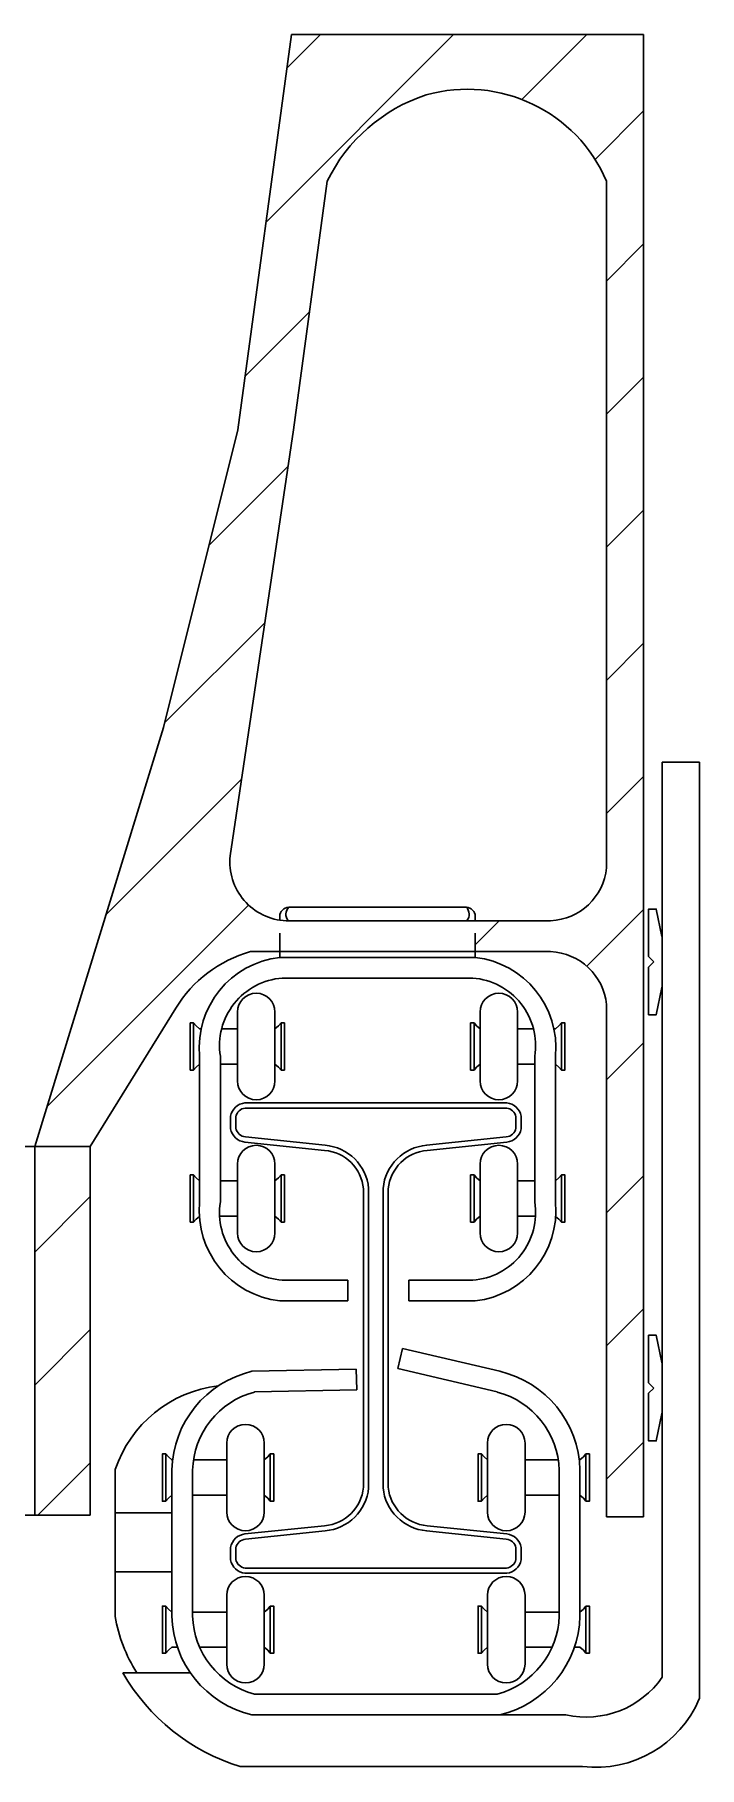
# Model space of a CAD drawing. Header units: millimetres. Extents: x 2635 to 3387, y 827 to 1078.
# Drawn here: x 2852.26 to 2855.84, y 837.18 to 846.53 of the extents above; entities that cross this region are included whole.
import ezdxf

# ---------------------------------------------------------------- set-up
doc = ezdxf.new("R2010")
doc.units = ezdxf.units.MM
doc.linetypes.add('HIDDEN', pattern=[0.375, 0.25, -0.125])
for name, color, linetype in [('FINESTRE', 4, 'Continuous'), ('G-ANNO-LOGO', 3, 'Continuous'), ('linee sezionate', 4, 'Continuous'), ('prospetti', 2, 'Continuous'), ('simboli tratteggiati', 1, 'Continuous'), ('viti', 5, 'Continuous')]:
    doc.layers.add(name, color=color, linetype=linetype)

msp = doc.modelspace()

# ---------------------------------------------------------------- hatches: boundary and pattern name
at = {"layer": 'G-ANNO-LOGO'}
h = msp.add_hatch(dxfattribs=at)
h.set_pattern_fill('ANSI31', color=256, scale=0.16)
h.paths.add_polyline_path([(2853.581, 841.7544, -0.398867), (2853.3128, 842.1008), (2853.6544, 844.3998), (2853.8367, 845.7424, -0.203536), (2854.3708, 846.208, -0.37701), (2855.3442, 845.7424), (2855.3442, 842.0371, -0.372092), (2855.0421, 841.751), (2854.6359, 841.751), (2854.6359, 841.5846), (2855.013, 841.5846, -0.398329), (2855.3442, 841.2985), (2855.3442, 838.5335), (2855.5442, 838.5335), (2855.5442, 846.5335), (2853.6442, 846.5335), (2853.3544, 844.3998), (2852.9532, 842.7946), (2852.2586, 840.5335), (2852.5586, 840.5335), (2853.018, 841.2776, -0.187371), (2853.4226, 841.5846), (2853.581, 841.5846)])
h = msp.add_hatch(dxfattribs=at)
h.set_pattern_fill('ANSI31', color=256, scale=0.16)
h.paths.add_polyline_path([(2852.5586, 840.5335), (2852.2586, 840.5335), (2852.2586, 838.5436), (2852.5586, 838.5437)])

# ---------------------------------------------------------------- linework, layer by layer
msp.add_line((2855.8446, 842.6064), (2855.8446, 837.5518))
at = {"layer": 'FINESTRE'}
for p, q in [((2853.581, 841.5533), (2854.6359, 841.5533)), ((2853.5947, 841.4415), (2854.6221, 841.4415)), ((2853.3528, 840.8864), (2853.3528, 841.2585)), ((2853.5552, 841.2585), (2853.5552, 840.8864)), ((2854.6617, 841.2585), (2854.6617, 840.8864)), ((2854.8641, 840.8864), (2854.8641, 841.2585)), ((2853.1486, 840.2318), (2853.1486, 841.0209)), ((2853.2604, 840.2333), (2853.2604, 841.0194)), ((2854.9565, 841.0194), (2854.9565, 840.2333)), ((2855.0682, 841.0209), (2855.0682, 840.2318)), ((2854.8029, 840.5842), (2854.3732, 840.5394)), ((2853.3528, 840.4381), (2853.3528, 840.0661)), ((2853.5552, 840.0661), (2853.5552, 840.4381)), ((2854.6617, 840.0661), (2854.6617, 840.4381)), ((2854.8641, 840.4381), (2854.8641, 840.0661)), ((2853.9482, 839.8112), (2853.5947, 839.8112)), ((2853.9482, 839.8112), (2853.9482, 839.6994)), ((2854.6221, 839.8112), (2854.2777, 839.8112)), ((2854.2777, 839.8112), (2854.2777, 839.6994)), ((2853.9482, 839.6994), (2853.581, 839.6994)), ((2854.6359, 839.6994), (2854.2777, 839.6994)), ((2854.2175, 839.3345), (2854.2431, 839.4433)), ((2854.7681, 839.3196), (2854.2431, 839.4433)), ((2853.431, 839.3196), (2853.9938, 839.3317)), ((2853.9962, 839.2199), (2853.9938, 839.3317)), ((2854.7544, 839.2078), (2854.2175, 839.3345)), ((2853.4447, 839.2078), (2853.9962, 839.2199)), ((2853.2949, 838.5599), (2853.2949, 838.932)), ((2853.4974, 838.932), (2853.4974, 838.5599)), ((2854.7017, 838.932), (2854.7017, 838.5599)), ((2854.9042, 838.5599), (2854.9042, 838.932)), ((2852.9986, 837.9981), (2852.9986, 838.7871)), ((2853.1104, 837.9996), (2853.1104, 838.7857)), ((2855.0887, 837.9996), (2855.0887, 838.7857)), ((2855.2005, 837.9981), (2855.2005, 838.7871)), ((2853.3961, 838.4136), (2853.8259, 838.4584)), ((2854.8029, 838.4136), (2854.3732, 838.4584)), ((2853.2949, 838.111), (2853.2949, 837.739)), ((2853.4974, 837.739), (2853.4974, 838.111)), ((2854.7017, 837.739), (2854.7017, 838.111)), ((2854.9042, 838.111), (2854.9042, 837.739)), ((2854.7544, 837.5775), (2853.4447, 837.5775)), ((2854.7681, 837.4657), (2853.431, 837.4657))]:
    msp.add_line(p, q, dxfattribs=at)
for points in [[(2853.3933, 840.7682, 0.339063), (2853.3159, 840.6961), (2853.3159, 840.6285, 0.339063), (2853.3933, 840.5564), (2853.823, 840.5116, -0.363464), (2854.0327, 840.3041), (2854.0327, 839.7123)], [(2854.8031, 840.5842, 0.329139), (2854.8552, 840.6311), (2854.8552, 840.6935, 0.323406), (2854.8044, 840.7403), (2853.3947, 840.7403, 0.323406), (2853.3439, 840.6935), (2853.3439, 840.6311, 0.330031), (2853.3961, 840.5842), (2853.8259, 840.5394)], [(2853.3933, 840.7682), (2854.8058, 840.7682, -0.339063), (2854.8832, 840.6961), (2854.8832, 840.6285, -0.339063), (2854.8058, 840.5564), (2854.3761, 840.5116, 0.363464), (2854.1664, 840.3041), (2854.1664, 839.7123)], [(2853.8253, 840.5395, -0.363464), (2854.0605, 840.3067), (2854.0605, 839.7149)], [(2854.3738, 840.5395, 0.363464), (2854.1385, 840.3067), (2854.1385, 839.7149)], [(2853.3933, 838.2296, -0.339063), (2853.3159, 838.3017), (2853.3159, 838.3693, -0.339063), (2853.3933, 838.4414), (2853.823, 838.4861, 0.363464), (2854.0327, 838.6937), (2854.0327, 840.3041)], [(2853.3933, 838.2296), (2854.8058, 838.2296, 0.339063), (2854.8832, 838.3017), (2854.8832, 838.3693, 0.339063), (2854.8058, 838.4414), (2854.3761, 838.4861, -0.363464), (2854.1664, 838.6937), (2854.1664, 840.3041)], [(2853.8253, 838.4583, 0.363464), (2854.0605, 838.691), (2854.0605, 839.88)], [(2854.3738, 838.4583, -0.363464), (2854.1385, 838.691), (2854.1385, 839.88)], [(2854.8031, 838.4136, -0.329139), (2854.8552, 838.3667), (2854.8552, 838.3043, -0.323406), (2854.8044, 838.2575), (2853.3947, 838.2575, -0.323406), (2853.3439, 838.3043), (2853.3439, 838.3667, -0.330031), (2853.3961, 838.4136), (2853.8259, 838.4584)]]:
    msp.add_lwpolyline(points, format="xyb", dxfattribs=at)
for centre, radius, start, end in [((2854.5926, 845.4214), 0.8172, 23.12391, 105.75169), ((2854.6519, 845.3464), 0.9063, 108.07454, 154.093), ((2853.6294, 842.0689), 0.3182, 174.25733, 267.38199), ((2855.0276, 842.0689), 0.3182, 272.61801, 354.25733), ((2853.6156, 840.9102), 0.7014, 105.96801, 148.19424), ((2853.6366, 841.0663), 0.4902, 96.52145, 185.32047), ((2853.6366, 841.0663), 0.4902, 96.52145, 185.32047), ((2854.5802, 841.0663), 0.4902, 354.67953, 83.47855), ((2855.0276, 841.2667), 0.3182, 5.74267, 87.38199), ((2853.6209, 841.0773), 0.3652, 94.11944, 189.12148), ((2853.6209, 841.0773), 0.3652, 94.11944, 189.12148), ((2853.454, 841.2585), 0.1012, 0, 180), ((2854.5959, 841.0773), 0.3652, 350.87852, 85.88056), ((2854.7629, 841.2585), 0.1012, 0, 180), ((2853.454, 840.8864), 0.1012, 180, 0), ((2854.7629, 840.8864), 0.1012, 180, 0), ((2853.454, 840.4381), 0.1012, 0, 180), ((2854.7629, 840.4381), 0.1012, 0, 180), ((2853.6366, 840.1864), 0.4902, 174.67953, 263.47855), ((2853.6209, 840.1754), 0.3652, 170.87852, 265.88056), ((2854.5959, 840.1754), 0.3652, 274.11944, 9.12148), ((2854.5802, 840.1864), 0.4902, 276.52145, 5.32047), ((2853.454, 840.0661), 0.1012, 180, 0), ((2854.7629, 840.0661), 0.1012, 180, 0), ((2853.5597, 838.7732), 0.5613, 103.25845, 178.58347), ((2854.6394, 838.7732), 0.5613, 1.41653, 76.74155), ((2853.5597, 838.7732), 0.4495, 104.82383, 178.41709), ((2854.6394, 838.7732), 0.4495, 1.58291, 75.17617), ((2853.3961, 838.932), 0.1012, 0, 180), ((2854.8029, 838.932), 0.1012, 0, 180), ((2853.3961, 838.5599), 0.1012, 180, 0), ((2854.8029, 838.5599), 0.1012, 180, 0), ((2853.3961, 838.111), 0.1012, 0, 180), ((2854.8029, 838.111), 0.1012, 0, 180), ((2853.5597, 838.012), 0.5613, 181.41653, 256.74155), ((2853.5597, 838.012), 0.4495, 181.58291, 255.17617), ((2854.6394, 838.012), 0.4495, 284.82383, 358.41709), ((2854.6394, 838.012), 0.5613, 283.25845, 358.58347), ((2853.3961, 837.739), 0.1012, 180, 0), ((2854.8029, 837.739), 0.1012, 180, 0)]:
    msp.add_arc(centre, radius, start, end, dxfattribs=at)
at = {"layer": 'linee sezionate'}
for p, q in [((2853.3544, 844.3998), (2853.6442, 846.5335)), ((2853.6442, 846.5335), (2855.5442, 846.5335)), ((2855.5442, 846.5335), (2855.5442, 838.5335)), ((2853.6544, 844.3998), (2853.8367, 845.7424)), ((2855.3442, 845.7424), (2855.3442, 842.0371)), ((2852.9532, 842.7946), (2853.3544, 844.3998)), ((2853.3128, 842.1008), (2853.6544, 844.3998)), ((2852.2586, 840.5335), (2852.9532, 842.7946)), ((2853.6149, 841.751), (2855.0421, 841.751)), ((2853.4226, 841.5846), (2855.0421, 841.5846)), ((2852.5586, 840.5335), (2853.0195, 841.2799)), ((2855.3442, 841.2985), (2855.3442, 838.5335)), ((2852.5586, 840.5335), (2841.3377, 840.5335)), ((2852.2586, 840.5335), (2852.2586, 838.5436)), ((2852.5586, 840.5335), (2852.5586, 838.5437)), ((2841.3377, 838.5398), (2852.5586, 838.5437)), ((2855.5442, 838.5335), (2855.3442, 838.5335))]:
    msp.add_line(p, q, dxfattribs=at)
at = {"layer": 'prospetti', "ltscale": 0.1}
msp.add_line((2853.6296, 841.8243), (2854.5872, 841.8243), dxfattribs=at)
at = {"layer": 'prospetti'}
for p, q in [((2853.581, 841.7841), (2853.581, 841.7544)), ((2854.6359, 841.7841), (2854.6359, 841.751)), ((2853.581, 841.5533), (2853.581, 841.5846)), ((2854.6359, 841.5533), (2854.6359, 841.5846)), ((2852.9986, 838.5549), (2852.6932, 838.5549)), ((2852.9965, 838.2378), (2852.6911, 838.2378))]:
    msp.add_line(p, q, dxfattribs=at)
msp.add_lwpolyline([(2852.8094, 837.6927, -0.100289), (2852.6932, 837.9965), (2852.6932, 838.7888, -0.291504), (2853.2492, 839.2408)], format="xyb", dxfattribs=at)
for centre, radius, start, end in [((2853.6342, 841.7693), 0.0553, 85.22977, 164.40778), ((2853.668, 841.7854), 0.054, 133.75207, 219.49194), ((2854.5826, 841.7693), 0.0553, 15.59222, 94.77023), ((2854.5488, 841.7854), 0.054, 320.50806, 46.24793)]:
    msp.add_arc(centre, radius, start, end, dxfattribs=at)
at = {"layer": 'simboli tratteggiati', "linetype": 'HIDDEN', "ltscale": 0.1}
for p, q in [((2853.581, 841.5846), (2853.581, 841.7544)), ((2854.6359, 841.5846), (2854.6359, 841.751))]:
    msp.add_line(p, q, dxfattribs=at)
at = {"layer": 'viti'}
for p, q in [((2855.6446, 837.6688), (2855.6446, 842.6064)), ((2855.6446, 842.6064), (2855.8446, 842.6064)), ((2855.8446, 842.6064), (2855.8446, 837.5518)), ((2855.8446, 842.6064), (2855.8446, 837.5518)), ((2855.5704, 841.5576), (2855.5989, 841.5291)), ((2855.5989, 841.5291), (2855.5704, 841.5006)), ((2853.1163, 841.2), (2853.1163, 840.9449)), ((2853.1487, 841.1677), (2853.1571, 841.1677)), ((2853.3528, 841.1677), (2853.2671, 841.1677)), ((2853.5876, 841.2), (2853.5876, 840.9449)), ((2854.6293, 841.2), (2854.6293, 840.9449)), ((2854.8641, 841.1677), (2854.9497, 841.1677)), ((2855.0681, 841.1677), (2855.0597, 841.1677)), ((2855.1005, 841.2), (2855.1005, 840.9449)), ((2853.3528, 840.9772), (2853.2604, 840.9772)), ((2854.8641, 840.9772), (2854.9565, 840.9772)), ((2853.1163, 840.1246), (2853.1163, 840.3797)), ((2853.3528, 840.3474), (2853.2604, 840.3474)), ((2853.5876, 840.1246), (2853.5876, 840.3797)), ((2854.6293, 840.1246), (2854.6293, 840.3797)), ((2854.8641, 840.3474), (2854.9565, 840.3474)), ((2855.1005, 840.1246), (2855.1005, 840.3797)), ((2853.3528, 840.1569), (2853.2563, 840.1563)), ((2854.8641, 840.1569), (2854.9606, 840.1569)), ((2855.5704, 839.2576), (2855.5989, 839.2291)), ((2855.5989, 839.2291), (2855.5704, 839.2006)), ((2852.9662, 838.8735), (2852.9662, 838.6184)), ((2852.9986, 838.8412), (2853.0025, 838.8407)), ((2853.2949, 838.8412), (2853.1154, 838.8412)), ((2853.5298, 838.8735), (2853.5297, 838.6184)), ((2854.6693, 838.8735), (2854.6693, 838.6184)), ((2854.9042, 838.8412), (2855.0837, 838.8412)), ((2855.2005, 838.8412), (2855.1966, 838.8407)), ((2855.2329, 838.8735), (2855.2329, 838.6184)), ((2853.2949, 838.6507), (2853.1104, 838.6507)), ((2854.9042, 838.6507), (2855.0887, 838.6507)), ((2852.9662, 837.7975), (2852.9662, 838.0526)), ((2853.2949, 838.0203), (2853.1104, 838.0203)), ((2853.5298, 837.7975), (2853.5297, 838.0526)), ((2854.6693, 837.7975), (2854.6693, 838.0526)), ((2854.9042, 838.0203), (2855.0887, 838.0203)), ((2855.2329, 837.7975), (2855.2329, 838.0526)), ((2853.0288, 837.8298), (2852.9986, 837.8298)), ((2853.2949, 837.8298), (2853.1488, 837.8298)), ((2854.9042, 837.8298), (2855.0503, 837.8298)), ((2855.1702, 837.8298), (2855.2005, 837.8298)), ((2852.7346, 837.6927), (2853.0981, 837.6927)), ((2854.707, 837.4657), (2855.1244, 837.4657)), ((2855.2149, 837.1862), (2853.3669, 837.1862))]:
    msp.add_line(p, q, dxfattribs=at)
for points in [[(2855.5704, 841.5576), (2855.5704, 841.8141), (2855.612, 841.8141), (2855.6424, 841.6666), (2855.6446, 841.6637)], [(2855.5704, 841.5006), (2855.5704, 841.2441), (2855.612, 841.2441), (2855.6424, 841.3916), (2855.6446, 841.3945)], [(2853.1163, 841.2), (2853.0977, 841.2), (2853.0977, 841.0597)], [(2853.1487, 841.1677), (2853.1299, 841.1839), (2853.1163, 841.2)], [(2853.5552, 841.1677), (2853.574, 841.1839), (2853.5876, 841.2)], [(2853.5876, 841.2), (2853.6062, 841.2), (2853.6062, 841.0597)], [(2854.6293, 841.2), (2854.6106, 841.2), (2854.6106, 841.0597)], [(2854.6617, 841.1677), (2854.6429, 841.1839), (2854.6293, 841.2)], [(2855.0681, 841.1677), (2855.0869, 841.1839), (2855.1005, 841.2)], [(2855.1005, 841.2), (2855.1191, 841.2), (2855.1191, 841.0597)], [(2853.1163, 840.9449), (2853.0977, 840.9449), (2853.0977, 841.0597)], [(2853.5876, 840.9449), (2853.6062, 840.9449), (2853.6062, 841.0597)], [(2854.6293, 840.9449), (2854.6106, 840.9449), (2854.6106, 841.0597)], [(2855.1005, 840.9449), (2855.1191, 840.9449), (2855.1191, 841.0597)], [(2853.1487, 840.9772), (2853.1299, 840.961), (2853.1163, 840.9449)], [(2853.5552, 840.9772), (2853.574, 840.961), (2853.5876, 840.9449)], [(2854.6617, 840.9772), (2854.6429, 840.961), (2854.6293, 840.9449)], [(2855.0681, 840.9772), (2855.0869, 840.961), (2855.1005, 840.9449)], [(2853.1163, 840.3797), (2853.0977, 840.3797), (2853.0977, 840.2649)], [(2853.1487, 840.3474), (2853.1299, 840.3636), (2853.1163, 840.3797)], [(2853.5552, 840.3474), (2853.574, 840.3636), (2853.5876, 840.3797)], [(2853.5876, 840.3797), (2853.6062, 840.3797), (2853.6062, 840.2649)], [(2854.6293, 840.3797), (2854.6106, 840.3797), (2854.6106, 840.2649)], [(2854.6617, 840.3474), (2854.6429, 840.3636), (2854.6293, 840.3797)], [(2855.0681, 840.3474), (2855.0869, 840.3636), (2855.1005, 840.3797)], [(2855.1005, 840.3797), (2855.1191, 840.3797), (2855.1191, 840.2649)], [(2853.1163, 840.1246), (2853.0977, 840.1246), (2853.0977, 840.2649)], [(2853.5876, 840.1246), (2853.6062, 840.1246), (2853.6062, 840.2649)], [(2854.6293, 840.1246), (2854.6106, 840.1246), (2854.6106, 840.2649)], [(2855.1005, 840.1246), (2855.1191, 840.1246), (2855.1191, 840.2649)], [(2853.1474, 840.1558), (2853.1299, 840.1407), (2853.1163, 840.1246)], [(2853.5552, 840.1569), (2853.574, 840.1407), (2853.5876, 840.1246)], [(2854.6617, 840.1569), (2854.6429, 840.1407), (2854.6293, 840.1246)], [(2855.0694, 840.1558), (2855.0869, 840.1407), (2855.1005, 840.1246)], [(2855.5704, 839.2576), (2855.5704, 839.5141), (2855.612, 839.5141), (2855.6424, 839.3666), (2855.6446, 839.3637)], [(2855.5704, 839.2006), (2855.5704, 838.9441), (2855.612, 838.9441), (2855.6424, 839.0916), (2855.6446, 839.0945)], [(2852.9662, 838.8735), (2852.9476, 838.8735), (2852.9476, 838.7332)], [(2852.9986, 838.8412), (2852.9798, 838.8574), (2852.9662, 838.8735)], [(2853.4974, 838.8412), (2853.5161, 838.8574), (2853.5298, 838.8735)], [(2853.5298, 838.8735), (2853.5484, 838.8735), (2853.5484, 838.7332)], [(2854.6693, 838.8735), (2854.6507, 838.8735), (2854.6507, 838.7332)], [(2854.7017, 838.8412), (2854.683, 838.8574), (2854.6693, 838.8735)], [(2855.2005, 838.8412), (2855.2193, 838.8574), (2855.2329, 838.8735)], [(2855.2329, 838.8735), (2855.2515, 838.8735), (2855.2515, 838.7332)], [(2852.9662, 838.6184), (2852.9476, 838.6184), (2852.9476, 838.7332)], [(2852.9986, 838.6507), (2852.9798, 838.6345), (2852.9662, 838.6184)], [(2853.4974, 838.6507), (2853.5161, 838.6345), (2853.5298, 838.6184)], [(2853.5298, 838.6184), (2853.5484, 838.6184), (2853.5484, 838.7332)], [(2854.6693, 838.6184), (2854.6507, 838.6184), (2854.6507, 838.7332)], [(2854.7017, 838.6507), (2854.683, 838.6345), (2854.6693, 838.6184)], [(2855.2005, 838.6507), (2855.2193, 838.6345), (2855.2329, 838.6184)], [(2855.2329, 838.6184), (2855.2515, 838.6184), (2855.2515, 838.7332)], [(2852.9662, 838.0526), (2852.9476, 838.0526), (2852.9476, 837.9378)], [(2852.9986, 838.0203), (2852.9798, 838.0365), (2852.9662, 838.0526)], [(2853.4974, 838.0203), (2853.5161, 838.0365), (2853.5298, 838.0526)], [(2853.5298, 838.0526), (2853.5484, 838.0526), (2853.5484, 837.9378)], [(2854.6693, 838.0526), (2854.6507, 838.0526), (2854.6507, 837.9378)], [(2854.7017, 838.0203), (2854.683, 838.0365), (2854.6693, 838.0526)], [(2855.2005, 838.0203), (2855.2193, 838.0365), (2855.2329, 838.0526)], [(2855.2329, 838.0526), (2855.2515, 838.0526), (2855.2515, 837.9378)], [(2852.9662, 837.7975), (2852.9476, 837.7975), (2852.9476, 837.9378)], [(2853.5298, 837.7975), (2853.5484, 837.7975), (2853.5484, 837.9378)], [(2854.6693, 837.7975), (2854.6507, 837.7975), (2854.6507, 837.9378)], [(2855.2329, 837.7975), (2855.2515, 837.7975), (2855.2515, 837.9378)], [(2852.9986, 837.8298), (2852.9798, 837.8136), (2852.9662, 837.7975)], [(2853.4974, 837.8298), (2853.5161, 837.8136), (2853.5298, 837.7975)], [(2854.7017, 837.8298), (2854.683, 837.8136), (2854.6693, 837.7975)], [(2855.2005, 837.8298), (2855.2193, 837.8136), (2855.2329, 837.7975)]]:
    msp.add_lwpolyline(points, dxfattribs=at)
for centre, radius, start, end in [((2853.6934, 838.2417), 1.1049, 209.79644, 252.80988), ((2855.2342, 837.952), 0.4986, 257.26987, 325.38689), ((2855.2865, 837.788), 0.606, 263.22271, 337.05335)]:
    msp.add_arc(centre, radius, start, end, dxfattribs=at)

doc.saveas('drawing.dxf')
